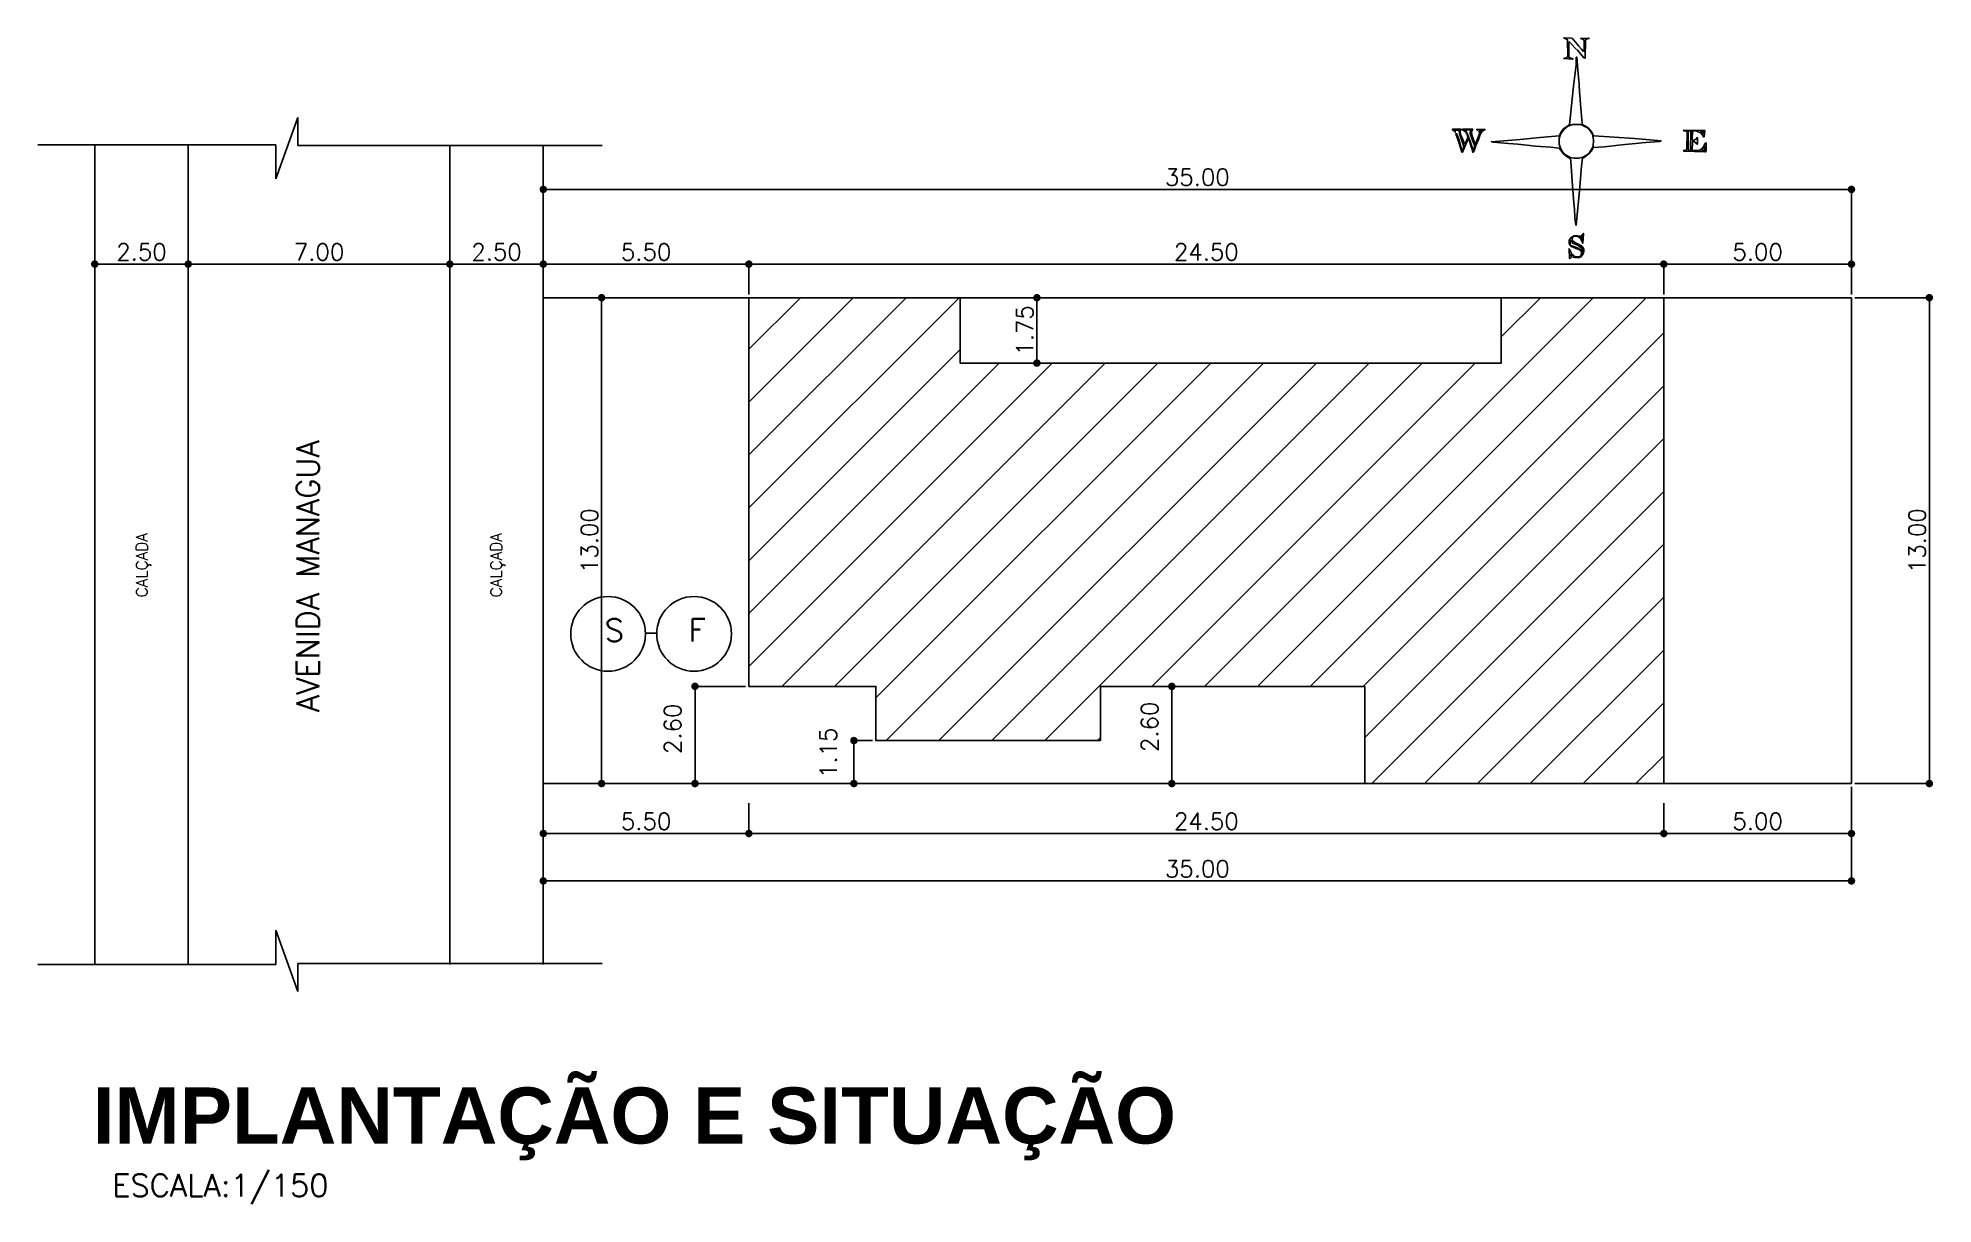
# Model space of a CAD drawing. Extents: x 500 to 638, y 181 to 267.
# Drawn here: x 516.4 to 567.1, y 181 to 212.2 of the extents above; entities that cross this region are included whole.
import ezdxf
from ezdxf.enums import TextEntityAlignment as Align

# ---------------------------------------------------------------- set-up
doc = ezdxf.new("R2010")
doc.units = 0
doc.header["$LTSCALE"] = 7
doc.layers.get('DEFPOINTS').update_dxf_attribs({"linetype": 'CONTINUOUS'})
for name, color, linetype in [('ALVENARIA', 7, 'CONTINUOUS'), ('ALVENARIA1', 44, 'CONTINUOUS'), ('COTA', 1, 'CONTINUOUS'), ('TEXTO2', 40, 'CONTINUOUS'), ('TEXTO5', 5, 'CONTINUOUS')]:
    doc.layers.add(name, color=color, linetype=linetype)
doc.styles.add('SANSSERIFBOLD', font='sasb____.pfb')
doc.styles.add('SIMPLEX', font='SIMPLEX.SHX')
doc.dimstyles.new('Copy of DIM150', dxfattribs={"dimtxt": 0.45, "dimasz": 0.2, "dimexe": 0.05, "dimexo": 0.09, "dimgap": 0.1, "dimtad": 1, "dimzin": 4, "dimdsep": 46, "dimtxsty": 'SIMPLEX', "dimblk": 'DOT', "dimcen": 0.09, "dimadec": 0, "dimazin": 0, "dimtfac": 1, "dimtix": 1, "dimtofl": 0, "dimtmove": 2, "dimatfit": 3, "dimldrblk": 'DOT', "dimfxl": 1, "dimtolj": 1, "dimtzin": 0, "dimarcsym": 0})

msp = doc.modelspace()

# ---------------------------------------------------------------- texts
at = {"layer": 'TEXTO2', "style": 'SIMPLEX'}
for s, height, p in [('AVENIDA MANAGUA', 0.6, (523.878, 194.178)), ('CALÇADA', 0.3, (519.287, 197.251)), ('CALÇADA', 0.3, (528.766, 197.251))]:
    msp.add_text(s, height=height, rotation=90, dxfattribs=at).set_placement(p)
for s, p in [('S', (531.52, 196.072)), ('F', (533.763, 196.072)), ('ESCALA:1/150', (518.345, 181.215))]:
    msp.add_text(s, height=0.6, dxfattribs=at).set_placement(p)
at = {"layer": 'TEXTO5', "style": 'SANSSERIFBOLD'}
msp.add_text('IMPLANTAÇÃO E SITUAÇÃO', height=1.5, dxfattribs=at).set_placement((546.806, 182.635), align=Align.RIGHT)

# ---------------------------------------------------------------- blocks, each defined once
blk = doc.blocks.new('DOT')
at = {"layer": 'ALVENARIA', "color": 0, "linetype": 'ByBlock'}
blk.add_line((-0.5, 0), (-1, 0), dxfattribs=at)
at = {"layer": 'ALVENARIA', "color": 0, "linetype": 'ByBlock', "const_width": 0.5}
blk.add_lwpolyline([(-0.25, 0, 1), (0.25, 0, 1)], format="xyb", close=True, dxfattribs=at)
blk = doc.blocks.new('*D104')
at = {"layer": 'COTA', "color": 0, "lineweight": -2}
for p, q in [((529.877, 205.358), (529.877, 206.217)), ((530.077, 206.167), (535.177, 206.167)), ((535.377, 205.358), (535.377, 206.217))]:
    blk.add_line(p, q, dxfattribs=at)
at = {"layer": 'DEFPOINTS', "color": 0}
for p in [(535.377, 206.167), (529.877, 205.268), (535.377, 205.268)]:
    blk.add_point(p, dxfattribs=at)
at = {"layer": 'COTA', "color": 0, "lineweight": -2, "xscale": 0.2, "yscale": 0.2, "zscale": 0.2, "rotation": 180}
blk.add_blockref('DOT', (529.877, 206.167), dxfattribs=at)
at = {"layer": 'COTA', "color": 0, "lineweight": -2, "xscale": 0.2, "yscale": 0.2, "zscale": 0.2}
blk.add_blockref('DOT', (535.377, 206.167), dxfattribs=at)
at = {"layer": 'COTA', "color": 0, "insert": (532.627, 206.492), "char_height": 0.45, "attachment_point": 5, "style": 'SIMPLEX'}
blk.add_mtext('\\A1;5.50', dxfattribs=at)
blk = doc.blocks.new('*D105')
at = {"layer": 'COTA', "color": 0, "lineweight": -2}
for p, q in [((527.377, 209.247), (527.377, 206.117)), ((529.677, 206.167), (527.577, 206.167)), ((529.877, 205.358), (529.877, 206.217))]:
    blk.add_line(p, q, dxfattribs=at)
at = {"layer": 'DEFPOINTS', "color": 0}
for p in [(527.377, 209.337), (527.377, 206.167), (529.877, 205.268)]:
    blk.add_point(p, dxfattribs=at)
at = {"layer": 'COTA', "color": 0, "lineweight": -2, "xscale": 0.2, "yscale": 0.2, "zscale": 0.2, "rotation": 180}
blk.add_blockref('DOT', (527.377, 206.167), dxfattribs=at)
at = {"layer": 'COTA', "color": 0, "lineweight": -2, "xscale": 0.2, "yscale": 0.2, "zscale": 0.2}
blk.add_blockref('DOT', (529.877, 206.167), dxfattribs=at)
at = {"layer": 'COTA', "color": 0, "insert": (528.627, 206.492), "char_height": 0.45, "attachment_point": 5, "style": 'SIMPLEX'}
blk.add_mtext('\\A1;2.50', dxfattribs=at)
blk = doc.blocks.new('*D106')
at = {"layer": 'COTA', "color": 0, "lineweight": -2}
for p, q in [((520.377, 209.271), (520.377, 206.117)), ((527.377, 209.247), (527.377, 206.117)), ((527.177, 206.167), (520.577, 206.167))]:
    blk.add_line(p, q, dxfattribs=at)
at = {"layer": 'DEFPOINTS', "color": 0}
for p in [(520.377, 209.361), (527.377, 209.337), (520.377, 206.167)]:
    blk.add_point(p, dxfattribs=at)
at = {"layer": 'COTA', "color": 0, "lineweight": -2, "xscale": 0.2, "yscale": 0.2, "zscale": 0.2, "rotation": 180}
blk.add_blockref('DOT', (520.377, 206.167), dxfattribs=at)
at = {"layer": 'COTA', "color": 0, "lineweight": -2, "xscale": 0.2, "yscale": 0.2, "zscale": 0.2}
blk.add_blockref('DOT', (527.377, 206.167), dxfattribs=at)
at = {"layer": 'COTA', "color": 0, "insert": (523.877, 206.492), "char_height": 0.45, "attachment_point": 5, "style": 'SIMPLEX'}
blk.add_mtext('\\A1;7.00', dxfattribs=at)
blk = doc.blocks.new('*D107')
at = {"layer": 'COTA', "color": 0, "lineweight": -2}
for p, q in [((517.877, 209.271), (517.877, 206.117)), ((520.377, 209.271), (520.377, 206.117)), ((520.177, 206.167), (518.077, 206.167))]:
    blk.add_line(p, q, dxfattribs=at)
at = {"layer": 'DEFPOINTS', "color": 0}
for p in [(517.877, 209.361), (520.377, 209.361), (517.877, 206.167)]:
    blk.add_point(p, dxfattribs=at)
at = {"layer": 'COTA', "color": 0, "lineweight": -2, "xscale": 0.2, "yscale": 0.2, "zscale": 0.2, "rotation": 180}
blk.add_blockref('DOT', (517.877, 206.167), dxfattribs=at)
at = {"layer": 'COTA', "color": 0, "lineweight": -2, "xscale": 0.2, "yscale": 0.2, "zscale": 0.2}
blk.add_blockref('DOT', (520.377, 206.167), dxfattribs=at)
at = {"layer": 'COTA', "color": 0, "insert": (519.127, 206.492), "char_height": 0.45, "attachment_point": 5, "style": 'SIMPLEX'}
blk.add_mtext('\\A1;2.50', dxfattribs=at)
blk = doc.blocks.new('*D108')
at = {"layer": 'COTA', "color": 0, "lineweight": -2}
for p, q in [((541.089, 205.268), (543.134, 205.268)), ((543.084, 203.718), (543.084, 205.068)), ((541.117, 203.518), (543.134, 203.518))]:
    blk.add_line(p, q, dxfattribs=at)
at = {"layer": 'DEFPOINTS', "color": 0}
for p in [(540.999, 205.268), (543.084, 205.268), (541.027, 203.518)]:
    blk.add_point(p, dxfattribs=at)
at = {"layer": 'COTA', "color": 0, "lineweight": -2, "xscale": 0.2, "yscale": 0.2, "zscale": 0.2}
for p, rotation in [((543.084, 205.268), 90), ((543.084, 203.518), 270)]:
    blk.add_blockref('DOT', p, dxfattribs=dict(at, rotation=rotation))
at = {"layer": 'COTA', "color": 0, "insert": (542.759, 204.393), "char_height": 0.45, "attachment_point": 5, "rotation": 90, "style": 'SIMPLEX'}
blk.add_mtext('\\A1;1.75', dxfattribs=at)
blk = doc.blocks.new('*D109')
at = {"layer": 'COTA', "color": 0, "lineweight": -2}
for p, q in [((544.874, 194.868), (546.743, 194.868)), ((546.693, 194.668), (546.693, 192.468)), ((544.874, 192.268), (546.743, 192.268))]:
    blk.add_line(p, q, dxfattribs=at)
at = {"layer": 'DEFPOINTS', "color": 0}
for p in [(544.784, 194.868), (544.784, 192.268), (546.693, 192.268)]:
    blk.add_point(p, dxfattribs=at)
at = {"layer": 'COTA', "color": 0, "lineweight": -2, "xscale": 0.2, "yscale": 0.2, "zscale": 0.2}
for p, rotation in [((546.693, 194.868), 90), ((546.693, 192.268), 270)]:
    blk.add_blockref('DOT', p, dxfattribs=dict(at, rotation=rotation))
at = {"layer": 'COTA', "color": 0, "insert": (546.099, 193.785), "char_height": 0.45, "attachment_point": 5, "rotation": 90, "style": 'SIMPLEX'}
blk.add_mtext('\\A1;2.60', dxfattribs=at)
blk = doc.blocks.new('*D110')
at = {"layer": 'COTA', "color": 0, "lineweight": -2}
for p, q in [((538.687, 193.418), (538.138, 193.418)), ((538.188, 193.218), (538.188, 192.468)), ((538.687, 192.268), (538.138, 192.268))]:
    blk.add_line(p, q, dxfattribs=at)
at = {"layer": 'DEFPOINTS', "color": 0}
for p in [(538.777, 193.418), (538.188, 192.268), (538.777, 192.268)]:
    blk.add_point(p, dxfattribs=at)
at = {"layer": 'COTA', "color": 0, "lineweight": -2, "xscale": 0.2, "yscale": 0.2, "zscale": 0.2}
for p, rotation in [((538.188, 193.418), 90), ((538.188, 192.268), 270)]:
    blk.add_blockref('DOT', p, dxfattribs=dict(at, rotation=rotation))
at = {"layer": 'COTA', "color": 0, "insert": (537.503, 193.091), "char_height": 0.45, "attachment_point": 5, "rotation": 90, "style": 'SIMPLEX'}
blk.add_mtext('\\A1;1.15', dxfattribs=at)
blk = doc.blocks.new('*D111')
at = {"layer": 'COTA', "color": 0, "lineweight": -2}
for p, q in [((535.287, 194.868), (533.886, 194.868)), ((533.936, 194.668), (533.936, 192.468)), ((535.287, 192.268), (533.886, 192.268))]:
    blk.add_line(p, q, dxfattribs=at)
at = {"layer": 'DEFPOINTS', "color": 0}
for p in [(535.377, 194.868), (533.936, 192.268), (535.377, 192.268)]:
    blk.add_point(p, dxfattribs=at)
at = {"layer": 'COTA', "color": 0, "lineweight": -2, "xscale": 0.2, "yscale": 0.2, "zscale": 0.2}
for p, rotation in [((533.936, 194.868), 90), ((533.936, 192.268), 270)]:
    blk.add_blockref('DOT', p, dxfattribs=dict(at, rotation=rotation))
at = {"layer": 'COTA', "color": 0, "insert": (533.339, 193.732), "char_height": 0.45, "attachment_point": 5, "rotation": 90, "style": 'SIMPLEX'}
blk.add_mtext('\\A1;2.60', dxfattribs=at)
blk = doc.blocks.new('*D112')
at = {"layer": 'COTA', "color": 0, "lineweight": -2}
for p, q in [((535.377, 205.358), (535.377, 206.217)), ((535.577, 206.167), (559.656, 206.167)), ((559.856, 205.358), (559.856, 206.217))]:
    blk.add_line(p, q, dxfattribs=at)
at = {"layer": 'DEFPOINTS', "color": 0}
for p in [(559.856, 206.167), (535.377, 205.268), (559.856, 205.268)]:
    blk.add_point(p, dxfattribs=at)
at = {"layer": 'COTA', "color": 0, "lineweight": -2, "xscale": 0.2, "yscale": 0.2, "zscale": 0.2, "rotation": 180}
blk.add_blockref('DOT', (535.377, 206.167), dxfattribs=at)
at = {"layer": 'COTA', "color": 0, "lineweight": -2, "xscale": 0.2, "yscale": 0.2, "zscale": 0.2}
blk.add_blockref('DOT', (559.856, 206.167), dxfattribs=at)
at = {"layer": 'COTA', "color": 0, "insert": (547.617, 206.492), "char_height": 0.45, "attachment_point": 5, "style": 'SIMPLEX'}
blk.add_mtext('\\A1;24.50', dxfattribs=at)
blk = doc.blocks.new('*D113')
at = {"layer": 'COTA', "color": 0, "lineweight": -2}
for p, q in [((559.856, 205.358), (559.856, 206.217)), ((560.056, 206.167), (564.677, 206.167)), ((564.877, 205.358), (564.877, 206.217))]:
    blk.add_line(p, q, dxfattribs=at)
at = {"layer": 'DEFPOINTS', "color": 0}
for p in [(564.877, 206.167), (559.856, 205.268), (564.877, 205.268)]:
    blk.add_point(p, dxfattribs=at)
at = {"layer": 'COTA', "color": 0, "lineweight": -2, "xscale": 0.2, "yscale": 0.2, "zscale": 0.2, "rotation": 180}
blk.add_blockref('DOT', (559.856, 206.167), dxfattribs=at)
at = {"layer": 'COTA', "color": 0, "lineweight": -2, "xscale": 0.2, "yscale": 0.2, "zscale": 0.2}
blk.add_blockref('DOT', (564.877, 206.167), dxfattribs=at)
at = {"layer": 'COTA', "color": 0, "insert": (562.367, 206.492), "char_height": 0.45, "attachment_point": 5, "style": 'SIMPLEX'}
blk.add_mtext('\\A1;5.00', dxfattribs=at)
blk = doc.blocks.new('*D116')
at = {"layer": 'COTA', "color": 0, "lineweight": -2}
for p, q in [((559.856, 191.74), (559.856, 190.881)), ((564.877, 191.74), (564.877, 190.881)), ((560.056, 190.931), (564.677, 190.931))]:
    blk.add_line(p, q, dxfattribs=at)
at = {"layer": 'DEFPOINTS', "color": 0}
for p in [(559.856, 191.83), (564.877, 191.83), (564.877, 190.931)]:
    blk.add_point(p, dxfattribs=at)
at = {"layer": 'COTA', "color": 0, "lineweight": -2, "xscale": 0.2, "yscale": 0.2, "zscale": 0.2, "rotation": 180}
blk.add_blockref('DOT', (559.856, 190.931), dxfattribs=at)
at = {"layer": 'COTA', "color": 0, "lineweight": -2, "xscale": 0.2, "yscale": 0.2, "zscale": 0.2}
blk.add_blockref('DOT', (564.877, 190.931), dxfattribs=at)
at = {"layer": 'COTA', "color": 0, "insert": (562.367, 191.256), "char_height": 0.45, "attachment_point": 5, "style": 'SIMPLEX'}
blk.add_mtext('\\A1;5.00', dxfattribs=at)
blk = doc.blocks.new('*D115')
at = {"layer": 'COTA', "color": 0, "lineweight": -2}
for p, q in [((535.377, 191.74), (535.377, 190.881)), ((559.856, 191.74), (559.856, 190.881)), ((535.577, 190.931), (559.656, 190.931))]:
    blk.add_line(p, q, dxfattribs=at)
at = {"layer": 'DEFPOINTS', "color": 0}
for p in [(535.377, 191.83), (559.856, 191.83), (559.856, 190.931)]:
    blk.add_point(p, dxfattribs=at)
at = {"layer": 'COTA', "color": 0, "lineweight": -2, "xscale": 0.2, "yscale": 0.2, "zscale": 0.2, "rotation": 180}
blk.add_blockref('DOT', (535.377, 190.931), dxfattribs=at)
at = {"layer": 'COTA', "color": 0, "lineweight": -2, "xscale": 0.2, "yscale": 0.2, "zscale": 0.2}
blk.add_blockref('DOT', (559.856, 190.931), dxfattribs=at)
at = {"layer": 'COTA', "color": 0, "insert": (547.617, 191.256), "char_height": 0.45, "attachment_point": 5, "style": 'SIMPLEX'}
blk.add_mtext('\\A1;24.50', dxfattribs=at)
blk = doc.blocks.new('*D114')
at = {"layer": 'COTA', "color": 0, "lineweight": -2}
for p, q in [((529.877, 191.74), (529.877, 190.881)), ((535.377, 191.74), (535.377, 190.881)), ((530.077, 190.931), (535.177, 190.931))]:
    blk.add_line(p, q, dxfattribs=at)
at = {"layer": 'DEFPOINTS', "color": 0}
for p in [(529.877, 191.83), (535.377, 191.83), (535.377, 190.931)]:
    blk.add_point(p, dxfattribs=at)
at = {"layer": 'COTA', "color": 0, "lineweight": -2, "xscale": 0.2, "yscale": 0.2, "zscale": 0.2, "rotation": 180}
blk.add_blockref('DOT', (529.877, 190.931), dxfattribs=at)
at = {"layer": 'COTA', "color": 0, "lineweight": -2, "xscale": 0.2, "yscale": 0.2, "zscale": 0.2}
blk.add_blockref('DOT', (535.377, 190.931), dxfattribs=at)
at = {"layer": 'COTA', "color": 0, "insert": (532.627, 191.256), "char_height": 0.45, "attachment_point": 5, "style": 'SIMPLEX'}
blk.add_mtext('\\A1;5.50', dxfattribs=at)
blk = doc.blocks.new('*D117')
at = {"layer": 'COTA', "color": 0, "lineweight": -2}
for p, q in [((564.967, 205.268), (567.011, 205.268)), ((566.961, 205.068), (566.961, 192.468)), ((564.967, 192.268), (567.011, 192.268))]:
    blk.add_line(p, q, dxfattribs=at)
at = {"layer": 'DEFPOINTS', "color": 0}
for p in [(564.877, 205.268), (564.877, 192.268), (566.961, 192.268)]:
    blk.add_point(p, dxfattribs=at)
at = {"layer": 'COTA', "color": 0, "lineweight": -2, "xscale": 0.2, "yscale": 0.2, "zscale": 0.2}
for p, rotation in [((566.961, 205.268), 90), ((566.961, 192.268), 270)]:
    blk.add_blockref('DOT', p, dxfattribs=dict(at, rotation=rotation))
at = {"layer": 'COTA', "color": 0, "insert": (566.636, 198.768), "char_height": 0.45, "attachment_point": 5, "rotation": 90, "style": 'SIMPLEX'}
blk.add_mtext('\\A1;13.00', dxfattribs=at)
blk = doc.blocks.new('*D118')
at = {"layer": 'COTA', "color": 0, "lineweight": -2}
for p, q in [((529.877, 205.358), (529.877, 208.216)), ((530.077, 208.166), (564.677, 208.166)), ((564.877, 205.358), (564.877, 208.216))]:
    blk.add_line(p, q, dxfattribs=at)
at = {"layer": 'DEFPOINTS', "color": 0}
for p in [(564.877, 208.166), (529.877, 205.268), (564.877, 205.268)]:
    blk.add_point(p, dxfattribs=at)
at = {"layer": 'COTA', "color": 0, "lineweight": -2, "xscale": 0.2, "yscale": 0.2, "zscale": 0.2, "rotation": 180}
blk.add_blockref('DOT', (529.877, 208.166), dxfattribs=at)
at = {"layer": 'COTA', "color": 0, "lineweight": -2, "xscale": 0.2, "yscale": 0.2, "zscale": 0.2}
blk.add_blockref('DOT', (564.877, 208.166), dxfattribs=at)
at = {"layer": 'COTA', "color": 0, "insert": (547.377, 208.491), "char_height": 0.45, "attachment_point": 5, "style": 'SIMPLEX'}
blk.add_mtext('\\A1;35.00', dxfattribs=at)
blk = doc.blocks.new('*D119')
at = {"layer": 'COTA', "color": 0, "lineweight": -2}
for p, q in [((529.877, 192.178), (529.877, 189.612)), ((564.877, 192.178), (564.877, 189.612)), ((530.077, 189.662), (564.677, 189.662))]:
    blk.add_line(p, q, dxfattribs=at)
at = {"layer": 'DEFPOINTS', "color": 0}
for p in [(529.877, 192.268), (564.877, 192.268), (564.877, 189.662)]:
    blk.add_point(p, dxfattribs=at)
at = {"layer": 'COTA', "color": 0, "lineweight": -2, "xscale": 0.2, "yscale": 0.2, "zscale": 0.2, "rotation": 180}
blk.add_blockref('DOT', (529.877, 189.662), dxfattribs=at)
at = {"layer": 'COTA', "color": 0, "lineweight": -2, "xscale": 0.2, "yscale": 0.2, "zscale": 0.2}
blk.add_blockref('DOT', (564.877, 189.662), dxfattribs=at)
at = {"layer": 'COTA', "color": 0, "insert": (547.377, 189.987), "char_height": 0.45, "attachment_point": 5, "style": 'SIMPLEX'}
blk.add_mtext('\\A1;35.00', dxfattribs=at)
blk = doc.blocks.new('*D120')
at = {"layer": 'COTA', "color": 0, "lineweight": -2}
for p, q in [((529.967, 205.268), (531.487, 205.268)), ((531.437, 205.068), (531.437, 192.468)), ((529.967, 192.268), (531.487, 192.268))]:
    blk.add_line(p, q, dxfattribs=at)
at = {"layer": 'DEFPOINTS', "color": 0}
for p in [(529.877, 205.268), (529.877, 192.268), (531.437, 192.268)]:
    blk.add_point(p, dxfattribs=at)
at = {"layer": 'COTA', "color": 0, "lineweight": -2, "xscale": 0.2, "yscale": 0.2, "zscale": 0.2}
for p, rotation in [((531.437, 205.268), 90), ((531.437, 192.268), 270)]:
    blk.add_blockref('DOT', p, dxfattribs=dict(at, rotation=rotation))
at = {"layer": 'COTA', "color": 0, "insert": (531.112, 198.768), "char_height": 0.45, "attachment_point": 5, "rotation": 90, "style": 'SIMPLEX'}
blk.add_mtext('\\A1;13.00', dxfattribs=at)

# ---------------------------------------------------------------- dimensions: what is measured, and where the dimension line sits
at = {"layer": 'COTA'}
for base, p1, p2, picture, middle in [((517.877, 206.167), (520.377, 209.361), (517.877, 209.361), '*D107', (519.127, 206.492)), ((520.377, 206.167), (527.377, 209.337), (520.377, 209.361), '*D106', (523.877, 206.492)), ((527.377, 206.167), (529.877, 205.268), (527.377, 209.337), '*D105', (528.627, 206.492)), ((564.877, 208.166), (529.877, 205.268), (564.877, 205.268), '*D118', (547.377, 208.491)), ((535.377, 206.167), (529.877, 205.268), (535.377, 205.268), '*D104', (532.627, 206.492)), ((564.877, 189.662), (529.877, 192.268), (564.877, 192.268), '*D119', (547.377, 189.987)), ((535.377, 190.931), (529.877, 191.83), (535.377, 191.83), '*D114', (532.627, 191.256))]:
    dim = msp.add_linear_dim(base=base, p1=p1, p2=p2, dimstyle='Copy of DIM150', dxfattribs=at)
    dim.commit()
    dim.dimension.update_dxf_attribs({"geometry": picture, "text_midpoint": middle})
for base, p1, p2, text, picture, middle in [((559.856, 206.167), (535.377, 205.268), (559.856, 205.268), '24.50', '*D112', (547.617, 206.492)), ((564.877, 206.167), (559.856, 205.268), (564.877, 205.268), '5.00', '*D113', (562.367, 206.492)), ((559.856, 190.931), (535.377, 191.83), (559.856, 191.83), '24.50', '*D115', (547.617, 191.256)), ((564.877, 190.931), (559.856, 191.83), (564.877, 191.83), '5.00', '*D116', (562.367, 191.256))]:
    dim = msp.add_linear_dim(base=base, p1=p1, p2=p2, text=text, dimstyle='Copy of DIM150', dxfattribs=at)
    dim.commit()
    dim.dimension.update_dxf_attribs({"geometry": picture, "text_midpoint": middle})
for base, p1, p2, picture, middle in [((531.437, 192.268), (529.877, 205.268), (529.877, 192.268), '*D120', (531.112, 198.768)), ((543.084, 205.268), (541.027, 203.518), (540.999, 205.268), '*D108', (542.759, 204.393)), ((566.961, 192.268), (564.877, 205.268), (564.877, 192.268), '*D117', (566.636, 198.768))]:
    dim = msp.add_linear_dim(base=base, p1=p1, p2=p2, angle=90, dimstyle='Copy of DIM150', dxfattribs=at)
    dim.commit()
    dim.dimension.update_dxf_attribs({"geometry": picture, "text_midpoint": middle})
for base, p1, p2, picture, middle in [((533.936, 192.268), (535.377, 194.868), (535.377, 192.268), '*D111', (533.339, 193.732)), ((546.693, 192.268), (544.784, 194.868), (544.784, 192.268), '*D109', (546.099, 193.785)), ((538.188, 192.268), (538.777, 193.418), (538.777, 192.268), '*D110', (537.503, 193.091))]:
    dim = msp.add_linear_dim(base=base, p1=p1, p2=p2, angle=90, dimstyle='Copy of DIM150', dxfattribs=at)
    dim.commit()
    dim.dimension.update_dxf_attribs({"geometry": picture, "text_midpoint": middle, "dimtype": 160})

# ---------------------------------------------------------------- hatches: boundary and pattern name
at = {"layer": 'ALVENARIA1'}
h = msp.add_hatch(dxfattribs=at)
h.set_pattern_fill('_USER', color=256, angle=45, style=0, pattern_type=0)
h.set_pattern_definition([(45, (0, -10.4622), (-0.7071068, 0.7071068), [])])
h.paths.add_polyline_path([(551.856, 194.868), (551.856, 192.268), (559.856, 192.268), (559.856, 205.268), (555.506, 205.268), (555.506, 203.518), (541.027, 203.518), (541.027, 205.268), (535.377, 205.268), (535.377, 194.868), (538.777, 194.868), (538.777, 193.418), (544.784, 193.418), (544.784, 194.868)])

# ---------------------------------------------------------------- linework, layer by layer
for p, q in [((522.719, 208.445), (523.306, 210.088)), ((523.306, 210.088), (523.306, 209.337)), ((516.355, 209.361), (522.719, 209.361)), ((517.877, 209.361), (517.877, 187.43)), ((520.377, 209.361), (520.377, 187.43)), ((522.719, 209.361), (522.719, 208.445)), ((523.306, 209.337), (531.454, 209.337)), ((527.377, 209.337), (527.377, 187.43)), ((529.877, 205.268), (529.877, 209.337)), ((535.377, 205.268), (529.877, 205.268)), ((529.877, 205.268), (529.877, 192.268)), ((541.027, 205.268), (555.506, 205.268)), ((559.856, 205.268), (564.877, 205.268)), ((564.877, 205.268), (564.877, 192.268)), ((532.611, 196.292), (532.912, 196.292)), ((551.856, 192.268), (529.877, 192.268)), ((529.877, 192.268), (529.877, 187.43)), ((559.856, 192.268), (564.877, 192.268)), ((522.719, 188.346), (523.306, 186.704)), ((522.719, 187.43), (522.719, 188.346)), ((516.355, 187.43), (522.719, 187.43)), ((523.306, 187.455), (531.454, 187.455)), ((523.306, 186.704), (523.306, 187.455))]:
    msp.add_line(p, q, dxfattribs=at)
for points in [[(557.408, 211.655), (557.179, 211.671), (557.248, 211.685), (557.284, 211.726), (557.28, 212.172), (557.179, 212.22), (557.403, 212.213), (557.581, 212), (557.655, 211.92), (557.707, 211.858), (557.723, 211.897), (557.723, 212.137), (557.709, 212.176), (557.634, 212.208), (557.851, 212.217), (557.851, 212.201), (557.783, 212.188), (557.757, 212.16), (557.748, 211.673), (557.716, 211.687), (557.552, 211.881), (557.479, 211.954), (557.341, 212.11), (557.318, 212.11), (557.314, 211.703), (557.373, 211.673), (557.426, 211.664), (557.408, 211.655)], [(557.506, 207.214), (557.479, 207.401), (557.467, 207.653), (557.456, 207.699), (557.41, 208.264), (557.371, 208.911), (557.36, 208.995), (557.27, 209.039), (557.174, 209.114), (557.06, 209.272), (556.831, 209.297), (556.424, 209.325), (556.191, 209.347), (555.951, 209.377), (555.699, 209.393), (555.288, 209.434), (555.242, 209.443), (556.013, 209.505), (556.539, 209.558), (556.847, 209.581), (557.053, 209.597), (557.113, 209.709), (557.184, 209.793), (557.337, 209.896), (557.444, 210.932), (557.508, 211.497), (557.515, 211.703), (557.531, 211.703), (557.568, 211.257), (557.591, 210.989), (557.602, 210.754), (557.613, 210.708), (557.625, 210.441), (557.671, 209.942), (557.682, 209.903), (557.828, 209.814), (557.931, 209.7), (557.968, 209.61), (557.984, 209.597), (559.07, 209.524), (559.784, 209.464), (559.745, 209.45), (559.493, 209.427), (559.269, 209.411), (559.109, 209.393), (558.812, 209.366), (558.258, 209.309), (557.966, 209.283), (557.94, 209.224), (557.872, 209.132), (557.732, 209.027), (557.682, 209.002), (557.655, 208.796), (557.613, 208.229), (557.508, 207.207), (557.506, 207.214)], [(554.449, 209.164), (554.383, 209.406), (554.292, 209.655), (554.312, 209.661), (554.378, 209.488), (554.446, 209.244), (554.463, 209.216), (554.501, 209.285), (554.501, 209.337), (554.391, 209.661), (554.383, 209.743), (554.367, 209.754), (554.276, 209.749), (554.276, 209.694), (554.229, 209.754), (554.202, 209.757), (554.202, 209.776), (554.435, 209.776), (554.41, 209.716), (554.419, 209.639), (554.52, 209.392), (554.548, 209.4), (554.616, 209.556), (554.583, 209.661), (554.548, 209.707), (554.476, 209.757), (554.471, 209.776), (554.745, 209.776), (554.712, 209.716), (554.721, 209.62), (554.8, 209.392), (554.83, 209.4), (554.918, 209.625), (554.926, 209.694), (554.847, 209.771), (555.066, 209.776), (555.066, 209.757), (554.998, 209.727), (554.94, 209.633), (554.899, 209.502), (554.83, 209.345), (554.781, 209.197), (554.745, 209.156), (554.721, 209.266), (554.699, 209.307), (554.657, 209.469), (554.644, 209.496), (554.622, 209.499), (554.556, 209.378), (554.471, 209.164), (554.449, 209.164)], [(554.745, 209.238), (554.721, 209.312), (554.679, 209.46), (554.597, 209.666), (554.559, 209.721), (554.553, 209.757), (554.682, 209.749), (554.679, 209.653), (554.712, 209.565), (554.74, 209.482), (554.795, 209.351), (554.795, 209.299), (554.764, 209.236), (554.745, 209.238)], [(554.943, 209.713), (554.929, 209.743), (554.984, 209.738), (554.965, 209.713), (554.943, 209.713)], [(557.46, 209), (557.35, 209.023), (557.22, 209.096), (557.133, 209.187), (557.09, 209.27), (557.055, 209.38), (557.055, 209.53), (557.09, 209.64), (557.179, 209.766), (557.289, 209.855), (557.419, 209.901), (557.623, 209.901), (557.675, 209.883), (557.801, 209.821), (557.899, 209.72), (557.945, 209.64), (557.979, 209.496), (557.963, 209.315), (557.929, 209.247), (557.872, 209.155), (557.792, 209.082), (557.691, 209.027), (557.584, 209), (557.46, 209)], [(560.954, 209.173), (560.389, 209.189), (560.386, 209.211), (560.455, 209.222), (560.469, 209.239), (560.477, 209.689), (560.447, 209.727), (560.386, 209.73), (560.392, 209.755), (560.949, 209.746), (560.957, 209.735), (560.935, 209.571), (560.913, 209.571), (560.902, 209.606), (560.853, 209.67), (560.743, 209.727), (560.625, 209.73), (560.614, 209.488), (560.631, 209.475), (560.721, 209.513), (560.743, 209.549), (560.762, 209.552), (560.757, 209.376), (560.735, 209.381), (560.707, 209.417), (560.661, 209.445), (560.62, 209.447), (560.614, 209.211), (560.798, 209.209), (560.872, 209.25), (560.927, 209.324), (560.965, 209.401), (560.99, 209.406), (560.993, 209.217), (560.982, 209.173), (560.954, 209.173)], [(560.51, 209.209), (560.504, 209.722), (560.578, 209.73), (560.57, 209.214), (560.51, 209.209)], [(560.9, 209.65), (560.839, 209.716), (560.845, 209.727), (560.908, 209.727), (560.91, 209.653), (560.9, 209.65)], [(560.872, 209.203), (560.875, 209.225), (560.938, 209.307), (560.963, 209.31), (560.954, 209.209), (560.872, 209.203)], [(557.332, 206.321), (557.323, 206.576), (557.395, 206.433), (557.483, 206.362), (557.592, 206.362), (557.647, 206.389), (557.65, 206.502), (557.592, 206.554), (557.51, 206.587), (557.428, 206.623), (557.378, 206.642), (557.326, 206.708), (557.326, 206.809), (557.384, 206.886), (557.455, 206.925), (557.51, 206.93), (557.584, 206.911), (557.647, 206.911), (557.707, 206.988), (557.686, 206.727), (557.625, 206.859), (557.557, 206.903), (557.469, 206.911), (557.428, 206.897), (557.403, 206.864), (557.403, 206.809), (557.472, 206.749), (557.639, 206.669), (557.688, 206.623), (557.718, 206.557), (557.718, 206.502), (557.691, 206.42), (557.631, 206.356), (557.592, 206.34), (557.474, 206.348), (557.378, 206.362), (557.345, 206.321), (557.332, 206.321)], [(557.661, 206.831), (557.636, 206.886), (557.675, 206.897), (557.683, 206.845), (557.666, 206.823), (557.661, 206.831)], [(557.666, 206.513), (557.633, 206.546), (557.537, 206.601), (557.373, 206.669), (557.348, 206.699), (557.351, 206.793), (557.376, 206.79), (557.422, 206.727), (557.488, 206.697), (557.565, 206.664), (557.647, 206.606), (557.675, 206.568), (557.683, 206.516), (557.666, 206.513)], [(557.365, 206.389), (557.359, 206.42), (557.4, 206.403), (557.365, 206.389)]]:
    msp.add_lwpolyline(points, dxfattribs=at)
msp.add_lwpolyline([(535.377, 205.268), (535.377, 194.868), (538.777, 194.868), (538.777, 193.418), (544.784, 193.418), (544.784, 194.868), (551.856, 194.868), (551.856, 192.268), (559.856, 192.268), (559.856, 205.268), (555.506, 205.268), (555.506, 203.518), (541.027, 203.518), (541.027, 205.268)], close=True, dxfattribs=at)
for centre in [(531.611, 196.273), (533.912, 196.273)]:
    msp.add_circle(centre, 1, dxfattribs=at)

msp.set_redraw_order([(e.dxf.handle, doc.entitydb.next_handle()) for e in msp.query("TEXT MTEXT ATTDEF DIMENSION ARC_DIMENSION")])  # texts and dimensions are drawn at this point

doc.saveas('drawing.dxf')
